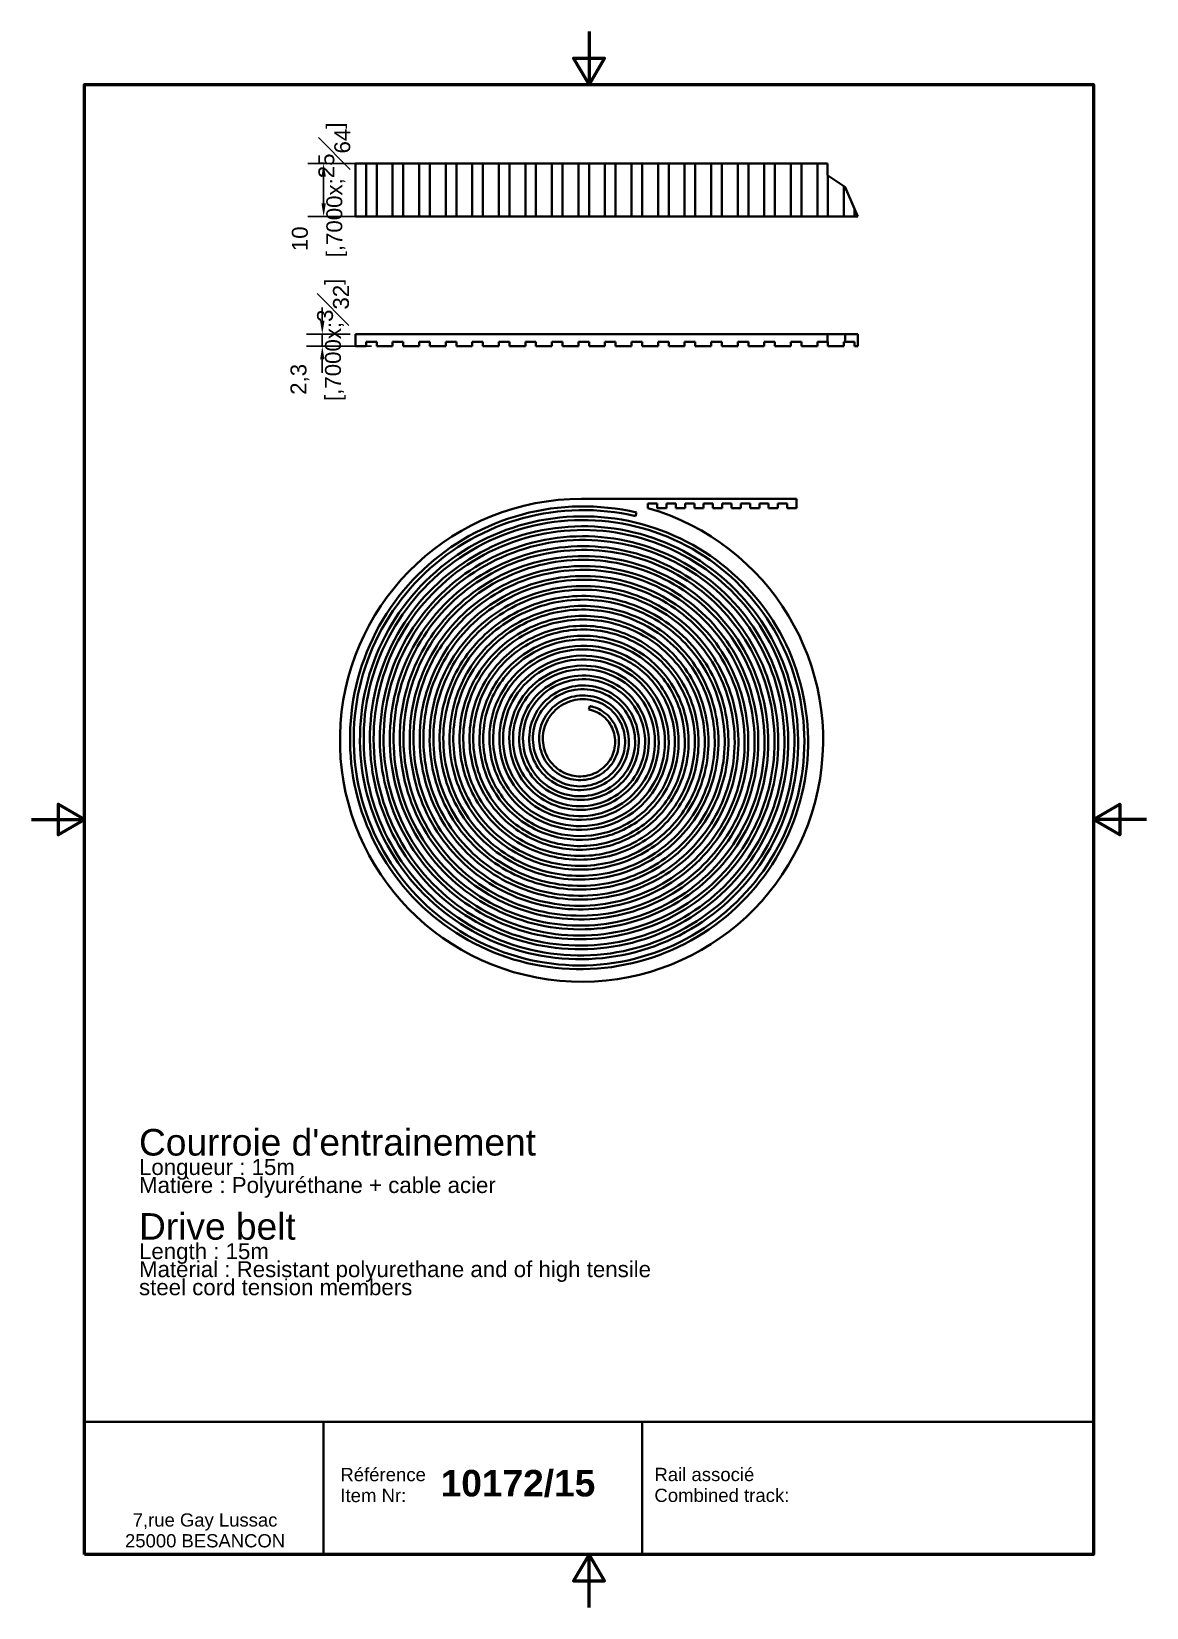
# Model space of a CAD drawing. Header units: millimetres. Extents: x 0 to 300, y 0 to 424.
import ezdxf
from ezdxf.enums import TextEntityAlignment as Align

# ---------------------------------------------------------------- set-up
doc = ezdxf.new("R2010")
doc.units = ezdxf.units.MM
doc.header["$LTSCALE"] = 1.428571
for name, color, linetype, lineweight in [('Arêtes visibles(ISO)', 7, 'Continuous', 35), ('Cadre_0', 7, 'Continuous', 50), ('Cotes(ISO)', 7, 'Continuous', 18), ("Géométrie d'esquisse(ISO)", 7, 'Continuous', 35), ('Symboles(ISO)', 7, 'Continuous', 18)]:
    doc.layers.add(name, color=color, linetype=linetype, lineweight=lineweight)
doc.styles.add('Courant-ISO', font='arial.ttf')
doc.styles.add('MANTION', font='arial.ttf')
doc.styles.add('Style de texte49', font='')
doc.styles.get('Style de texte49').set_extended_font_data('Arial', bold=True)
doc.dimstyles.new('Plan commercial', dxfattribs={"dimscale": 1.428571, "dimtxt": 3, "dimasz": 2.5, "dimexe": 3, "dimexo": 1, "dimgap": 0.762, "dimtad": 1, "dimrnd": 1e-08, "dimtxsty": 'MANTION', "dimcen": 0.09, "dimdle": 10, "dimclrd": 7, "dimclre": 7, "dimclrt": 256, "dimazin": 2, "dimtfac": 0.5, "dimtmove": 0, "dimatfit": 3, "dimfxl": 1, "dimtolj": 1, "dimlwd": 25, "dimlwe": 25, "dimarcsym": 0})

msp = doc.modelspace()

# ---------------------------------------------------------------- texts
at = {"layer": 'Symboles(ISO)', "color": 7, "insert": (28.92, 128.818), "char_height": 4.28571, "width": 148.16656, "attachment_point": 1, "line_spacing_factor": 0.679287, "style": 'Courant-ISO'}
msp.add_mtext("{\\H1.66794x;Courroie d'entrainement\\H0.59954x;\\PLongueur : 15m \\H1.89419x; \\H0.52793x;\\PMatière : Polyuréthane + cable acier\\H1.525x; \\H0.65574x;\\P\\H1.48497x; \\H0.67341x;\\P\\H1.66794x;Drive belt\\H1.28793x; \\H0.77644x;\\P\\H0.59954x;Length : 15m\\H1.92537x; \\H0.51938x;\\PMaterial : Resistant polyurethane and of high tensile \\H1.53954x; \\H0.64955x;\\Psteel cord tension members\\H1.48837x; \\H0.67187x;\\P \\H1.48057x; }", dxfattribs=at)

# ---------------------------------------------------------------- blocks, each defined once
blk = doc.blocks.new('Cadres Cadre par défaut')
at = {"layer": 'Cadre_0', "flags": 128}
for points in [[(105, 297), (105, 287), (102.11, 292), (107.89, 292), (105, 287)], [(10, 10), (10, 287), (200, 287), (200, 10), (10, 10)], [(0, 148.5), (10, 148.5), (5, 151.39), (5, 145.61), (10, 148.5)], [(210, 148.5), (200, 148.5), (205, 151.39), (205, 145.61), (200, 148.5)], [(105, 0), (105, 10), (102.11, 5), (107.89, 5), (105, 10)]]:
    blk.add_lwpolyline(points, dxfattribs=at)
blk = doc.blocks.new('Cartouches ISO')
at = {"layer": "Géométrie d'esquisse(ISO)"}
for p, q in [((50.77, 207.61), (50.77, 182.61)), ((50.77, 207.61), (240.77, 207.61)), ((95.77, 207.61), (95.77, 182.61)), ((155.77, 207.61), (155.77, 182.61)), ((240.77, 182.61), (240.77, 207.61)), ((50.77, 182.61), (240.77, 182.61))]:
    blk.add_line(p, q, dxfattribs=at)
at = {"layer": 'Symboles(ISO)', "color": 7, "line_spacing_factor": 0.944221, "style": 'Courant-ISO'}
for s, insert, char_height, width, attachment_point in [('\\fArial|b0|i0;\\H2.5000;Référence\\PItem Nr:', (98.94, 195.67), 2.5, 33.2033, 4), ('\\fArial|b0|i0;\\H2.5000;Rail associé\\PCombined track:', (158.09, 195.69), 2.5, 33.2568, 4), ('\\fArial|b0|i0;7,rue Gay Lussac\\P25000 BESANCON', (73.46, 187.12), 2.4892, 44.8115, 5)]:
    blk.add_mtext(s, dxfattribs=dict(at, insert=insert, char_height=char_height, width=width, attachment_point=attachment_point))
at = {"layer": 'Symboles(ISO)', "color": 7, "style": 'Style de texte49'}
blk.add_attdef('Référence_?_001', (117.83, 193.53), '', height=5, dxfattribs=at)
blk.add_attdef('Rail_associé_?', text='', height=5, dxfattribs=at).set_placement((188.95, 196.09), align=Align.MIDDLE_LEFT)
blk = doc.blocks.new('*D4')
at = {"layer": 'Cotes(ISO)', "color": 7, "linetype": 'Continuous', "lineweight": 25, "transparency": 16777216}
for p, q in [((91.45, 388.77), (74.3, 388.77)), ((78.59, 385.2), (78.59, 378.06)), ((91.45, 374.49), (74.3, 374.49))]:
    blk.add_line(p, q, dxfattribs=at)
at = {"layer": 'Cotes(ISO)', "color": 7, "linetype": 'Continuous', "transparency": 16777216}
for points in [[(78, 385.2), (79.19, 385.2), (78.59, 388.77)], [(78, 378.06), (79.19, 378.06), (78.59, 374.49)]]:
    blk.add_solid(points, dxfattribs=at)
at = {"layer": 'Defpoints', "color": 0, "linetype": 'Continuous', "transparency": 16777216}
for p in [(92.88, 388.77), (78.59, 374.49), (92.88, 374.49)]:
    blk.add_point(p, dxfattribs=at)
at = {"layer": 'Cotes(ISO)', "color": 154, "linetype": 'Continuous', "lineweight": 25, "true_color": 0x004691, "transparency": 16777216, "insert": (70.04, 363.49), "char_height": 4.2857, "attachment_point": 1, "rotation": 90, "style": 'MANTION'}
blk.add_mtext('\\A1; 10\\P[{\\H0,7000x;\\S25#64;}]', dxfattribs=at)
blk = doc.blocks.new('*D5')
at = {"layer": 'Cotes(ISO)', "color": 7, "linetype": 'Continuous', "lineweight": 25, "transparency": 16777216}
for p, q in [((78.23, 346.42), (78.23, 349.99)), ((85.73, 342.85), (73.95, 342.85)), ((91.45, 339.56), (73.95, 339.56)), ((78.23, 342.85), (78.23, 339.56)), ((78.23, 335.99), (78.23, 332.42))]:
    blk.add_line(p, q, dxfattribs=at)
at = {"layer": 'Cotes(ISO)', "color": 7, "linetype": 'Continuous', "transparency": 16777216}
for points in [[(77.64, 346.42), (78.83, 346.42), (78.23, 342.85)], [(77.64, 335.99), (78.83, 335.99), (78.23, 339.56)]]:
    blk.add_solid(points, dxfattribs=at)
at = {"layer": 'Defpoints', "color": 0, "linetype": 'Continuous', "transparency": 16777216}
for p in [(78.23, 339.56), (87.16, 342.85), (92.88, 339.56)]:
    blk.add_point(p, dxfattribs=at)
at = {"layer": 'Cotes(ISO)', "color": 154, "linetype": 'Continuous', "lineweight": 25, "true_color": 0x004691, "transparency": 16777216, "insert": (69.68, 324.81), "char_height": 4.2857, "attachment_point": 1, "rotation": 90, "style": 'MANTION'}
blk.add_mtext('\\A1; 2,3\\P[{\\H0,7000x;\\S3#32;}]', dxfattribs=at)

# ---------------------------------------------------------------- dimensions: what is measured, and where the dimension line sits
at = {"layer": 'Cotes(ISO)', "color": 7, "linetype": 'Continuous', "lineweight": 25}
for base, p1, p2, angle, text, override, picture, middle in [((78.59, 374.488), (92.876, 388.773), (92.876, 374.488), 90, ' <>\\X[{\\H0,7000x;\\S25#64;}]', {"dimgap": 0.762, "dimdec": 2, "dimlfac": 0.7, "dimpost": '\\X', "dimtol": 0, "dimlim": 0, "dimtp": 0, "dimtm": 0, "dimtdec": 2, "dimtofl": 0, "dimatfit": 1, "dimtvp": -0.25}, '*D4', (78.59, 381.63)), ((78.232, 339.562), (87.162, 342.848), (92.876, 339.562), 270, ' <>\\X[{\\H0,7000x;\\S3#32;}]', {"dimgap": 0.762, "dimdec": 2, "dimlfac": 0.7, "dimpost": '\\X', "dimtol": 0, "dimlim": 0, "dimtp": 0, "dimtm": 0, "dimtdec": 2, "dimtofl": 1, "dimatfit": 1, "dimtvp": -0.25}, '*D5', (78.232, 341.205))]:
    dim = msp.add_linear_dim(base=base, p1=p1, p2=p2, angle=angle, text=text, dimstyle='Plan commercial', override=override, dxfattribs=at)
    dim.commit()
    dim.dimension.update_dxf_attribs({"geometry": picture, "text_midpoint": middle, "dimtype": 160})

# ---------------------------------------------------------------- linework, layer by layer
at = {"layer": 'Arêtes visibles(ISO)'}
for p, q in [((90.019, 388.773), (87.162, 388.773)), ((87.162, 388.773), (87.162, 374.488)), ((90.019, 388.773), (92.876, 388.773)), ((90.019, 374.488), (90.019, 388.773)), ((97.162, 388.773), (92.876, 388.773)), ((92.876, 388.773), (92.876, 374.488)), ((97.162, 388.773), (100.019, 388.773)), ((97.162, 374.488), (97.162, 388.773)), ((100.019, 388.773), (100.019, 374.488)), ((104.305, 388.773), (100.019, 388.773)), ((104.305, 388.773), (107.162, 388.773)), ((104.305, 374.488), (104.305, 388.773)), ((107.162, 388.773), (107.162, 374.488)), ((111.448, 388.773), (107.162, 388.773)), ((111.448, 388.773), (114.305, 388.773)), ((111.448, 374.488), (111.448, 388.773)), ((114.305, 388.773), (114.305, 374.488)), ((118.59, 388.773), (114.305, 388.773)), ((118.59, 388.773), (121.448, 388.773)), ((118.59, 374.488), (118.59, 388.773)), ((121.448, 388.773), (121.448, 374.488)), ((125.733, 388.773), (121.448, 388.773)), ((125.733, 388.773), (128.59, 388.773)), ((125.733, 374.488), (125.733, 388.773)), ((128.59, 388.773), (128.59, 374.488)), ((132.876, 388.773), (128.59, 388.773)), ((132.876, 388.773), (135.733, 388.773)), ((132.876, 374.488), (132.876, 388.773)), ((135.733, 388.773), (135.733, 374.488)), ((140.019, 388.773), (135.733, 388.773)), ((140.019, 388.773), (142.876, 388.773)), ((140.019, 374.488), (140.019, 388.773)), ((142.876, 388.773), (142.876, 374.488)), ((147.162, 388.773), (142.876, 388.773)), ((147.162, 388.773), (150.019, 388.773)), ((147.162, 374.488), (147.162, 388.773)), ((150.019, 388.773), (150.019, 374.488)), ((154.305, 388.773), (150.019, 388.773)), ((154.305, 388.773), (157.162, 388.773)), ((154.305, 374.488), (154.305, 388.773)), ((157.162, 388.773), (157.162, 374.488)), ((161.448, 388.773), (157.162, 388.773)), ((161.448, 388.773), (164.305, 388.773)), ((161.448, 374.488), (161.448, 388.773)), ((164.305, 388.773), (164.305, 374.488)), ((168.59, 388.773), (164.305, 388.773)), ((168.59, 388.773), (171.448, 388.773)), ((168.59, 374.488), (168.59, 388.773)), ((171.448, 388.773), (171.448, 374.488)), ((175.733, 388.773), (171.448, 388.773)), ((175.733, 388.773), (178.59, 388.773)), ((175.733, 374.488), (175.733, 388.773)), ((178.59, 388.773), (178.59, 374.488)), ((182.876, 388.773), (178.59, 388.773)), ((182.876, 388.773), (185.733, 388.773)), ((182.876, 374.488), (182.876, 388.773)), ((185.733, 388.773), (185.733, 374.488)), ((190.019, 388.773), (185.733, 388.773)), ((190.019, 388.773), (192.876, 388.773)), ((190.019, 374.488), (190.019, 388.773)), ((192.876, 388.773), (192.876, 374.488)), ((197.162, 388.773), (192.876, 388.773)), ((197.162, 388.773), (200.019, 388.773)), ((197.162, 374.488), (197.162, 388.773)), ((200.019, 388.773), (200.019, 374.488)), ((204.305, 388.773), (200.019, 388.773)), ((204.305, 388.773), (207.162, 388.773)), ((204.305, 374.488), (204.305, 388.773)), ((207.162, 388.773), (207.162, 374.488)), ((211.448, 388.773), (207.162, 388.773)), ((211.448, 388.773), (214.146, 388.773)), ((211.448, 374.488), (211.448, 388.773)), ((214.146, 388.773), (214.146, 385.645)), ((214.146, 385.645), (214.305, 385.537)), ((214.305, 385.537), (214.305, 374.488)), ((218.59, 382.615), (214.305, 385.537)), ((218.59, 382.615), (218.92, 382.39)), ((218.59, 374.488), (218.59, 382.615)), ((218.92, 382.39), (221.448, 376.526)), ((87.162, 374.488), (90.019, 374.488)), ((92.876, 374.488), (90.019, 374.488)), ((92.876, 374.488), (97.162, 374.488)), ((100.019, 374.488), (97.162, 374.488)), ((100.019, 374.488), (104.305, 374.488)), ((107.162, 374.488), (104.305, 374.488)), ((107.162, 374.488), (111.448, 374.488)), ((114.305, 374.488), (111.448, 374.488)), ((114.305, 374.488), (118.59, 374.488)), ((121.448, 374.488), (118.59, 374.488)), ((121.448, 374.488), (125.733, 374.488)), ((128.59, 374.488), (125.733, 374.488)), ((128.59, 374.488), (132.876, 374.488)), ((135.733, 374.488), (132.876, 374.488)), ((135.733, 374.488), (140.019, 374.488)), ((142.876, 374.488), (140.019, 374.488)), ((142.876, 374.488), (147.162, 374.488)), ((150.019, 374.488), (147.162, 374.488)), ((150.019, 374.488), (154.305, 374.488)), ((157.162, 374.488), (154.305, 374.488)), ((157.162, 374.488), (161.448, 374.488)), ((164.305, 374.488), (161.448, 374.488)), ((164.305, 374.488), (168.59, 374.488)), ((171.448, 374.488), (168.59, 374.488)), ((171.448, 374.488), (175.733, 374.488)), ((178.59, 374.488), (175.733, 374.488)), ((178.59, 374.488), (182.876, 374.488)), ((185.733, 374.488), (182.876, 374.488)), ((185.733, 374.488), (190.019, 374.488)), ((192.876, 374.488), (190.019, 374.488)), ((192.876, 374.488), (197.162, 374.488)), ((200.019, 374.488), (197.162, 374.488)), ((200.019, 374.488), (204.305, 374.488)), ((207.162, 374.488), (204.305, 374.488)), ((207.162, 374.488), (211.448, 374.488)), ((214.305, 374.488), (211.448, 374.488)), ((214.305, 374.488), (218.59, 374.488)), ((221.448, 374.488), (218.59, 374.488)), ((221.448, 376.526), (221.448, 374.488)), ((222.326, 374.488), (221.448, 376.526)), ((221.448, 374.488), (222.326, 374.488)), ((87.162, 342.848), (214.146, 342.848)), ((87.162, 339.562), (87.162, 342.848)), ((90.019, 339.562), (87.162, 339.562)), ((90.019, 339.562), (90.019, 340.705)), ((90.019, 340.705), (92.876, 340.705)), ((92.876, 340.705), (92.876, 339.562)), ((97.162, 339.562), (92.876, 339.562)), ((97.162, 340.705), (100.019, 340.705)), ((97.162, 339.562), (97.162, 340.705)), ((100.019, 340.705), (100.019, 339.562)), ((104.305, 339.562), (100.019, 339.562)), ((104.305, 340.705), (107.162, 340.705)), ((104.305, 339.562), (104.305, 340.705)), ((107.162, 340.705), (107.162, 339.562)), ((111.448, 339.562), (107.162, 339.562)), ((111.448, 340.705), (114.305, 340.705)), ((111.448, 339.562), (111.448, 340.705)), ((114.305, 340.705), (114.305, 339.562)), ((118.59, 339.562), (114.305, 339.562)), ((118.59, 340.705), (121.448, 340.705)), ((118.59, 339.562), (118.59, 340.705)), ((121.448, 340.705), (121.448, 339.562)), ((125.733, 339.562), (121.448, 339.562)), ((125.733, 340.705), (128.59, 340.705)), ((125.733, 339.562), (125.733, 340.705)), ((128.59, 340.705), (128.59, 339.562)), ((132.876, 339.562), (128.59, 339.562)), ((132.876, 340.705), (135.733, 340.705)), ((132.876, 339.562), (132.876, 340.705)), ((135.733, 340.705), (135.733, 339.562)), ((140.019, 339.562), (135.733, 339.562)), ((140.019, 340.705), (142.876, 340.705)), ((140.019, 339.562), (140.019, 340.705)), ((142.876, 340.705), (142.876, 339.562)), ((147.162, 339.562), (142.876, 339.562)), ((147.162, 340.705), (150.019, 340.705)), ((147.162, 339.562), (147.162, 340.705)), ((150.019, 340.705), (150.019, 339.562)), ((154.305, 339.562), (150.019, 339.562)), ((154.305, 340.705), (157.162, 340.705)), ((154.305, 339.562), (154.305, 340.705)), ((157.162, 340.705), (157.162, 339.562)), ((161.448, 339.562), (157.162, 339.562)), ((161.448, 340.705), (164.305, 340.705)), ((161.448, 339.562), (161.448, 340.705)), ((164.305, 340.705), (164.305, 339.562)), ((168.59, 339.562), (164.305, 339.562)), ((168.59, 340.705), (171.448, 340.705)), ((168.59, 339.562), (168.59, 340.705)), ((171.448, 340.705), (171.448, 339.562)), ((175.733, 339.562), (171.448, 339.562)), ((175.733, 340.705), (178.59, 340.705)), ((175.733, 339.562), (175.733, 340.705)), ((178.59, 340.705), (178.59, 339.562)), ((182.876, 339.562), (178.59, 339.562)), ((182.876, 340.705), (185.733, 340.705)), ((182.876, 339.562), (182.876, 340.705)), ((185.733, 340.705), (185.733, 339.562)), ((190.019, 339.562), (185.733, 339.562)), ((190.019, 340.705), (192.876, 340.705)), ((190.019, 339.562), (190.019, 340.705)), ((192.876, 340.705), (192.876, 339.562)), ((197.162, 339.562), (192.876, 339.562)), ((197.162, 340.705), (200.019, 340.705)), ((197.162, 339.562), (197.162, 340.705)), ((200.019, 340.705), (200.019, 339.562)), ((204.305, 339.562), (200.019, 339.562)), ((204.305, 340.705), (207.162, 340.705)), ((204.305, 339.562), (204.305, 340.705)), ((207.162, 340.705), (207.162, 339.562)), ((211.448, 339.562), (207.162, 339.562)), ((211.448, 340.705), (214.146, 340.705)), ((211.448, 339.562), (211.448, 340.705)), ((214.146, 340.705), (214.146, 342.848)), ((214.146, 342.848), (218.92, 342.848)), ((214.146, 340.705), (214.305, 340.705)), ((214.305, 340.705), (214.305, 339.562)), ((218.59, 339.562), (214.305, 339.562)), ((218.59, 340.705), (218.92, 340.705)), ((218.59, 339.562), (218.59, 340.705)), ((218.92, 342.848), (222.326, 342.848)), ((218.92, 342.848), (218.92, 340.705)), ((218.92, 340.705), (221.448, 340.705)), ((221.448, 340.705), (221.448, 339.562)), ((222.326, 339.562), (221.448, 339.562)), ((222.326, 342.848), (222.326, 339.562)), ((147.989, 298.475), (205.843, 298.475)), ((165.843, 297.225), (168.343, 297.225)), ((165.843, 295.975), (165.843, 297.225)), ((168.343, 297.225), (168.343, 295.975)), ((170.843, 297.225), (173.343, 297.225)), ((170.843, 295.975), (170.843, 297.225)), ((173.343, 297.225), (173.343, 295.975)), ((175.843, 297.225), (178.343, 297.225)), ((175.843, 295.975), (175.843, 297.225)), ((178.343, 297.225), (178.343, 295.975)), ((180.843, 297.225), (183.343, 297.225)), ((180.843, 295.975), (180.843, 297.225)), ((183.343, 297.225), (183.343, 295.975)), ((185.843, 297.225), (188.343, 297.225)), ((185.843, 295.975), (185.843, 297.225)), ((188.343, 297.225), (188.343, 295.975)), ((190.843, 297.225), (193.343, 297.225)), ((190.843, 295.975), (190.843, 297.225)), ((193.343, 297.225), (193.343, 295.975)), ((195.843, 297.225), (198.343, 297.225)), ((195.843, 295.975), (195.843, 297.225)), ((198.343, 297.225), (198.343, 295.975)), ((200.843, 297.225), (203.343, 297.225)), ((200.843, 295.975), (200.843, 297.225)), ((203.343, 297.225), (203.343, 295.975)), ((205.843, 298.475), (205.843, 295.975)), ((162.757, 294.795), (162.523, 293.823)), ((170.843, 295.975), (168.343, 295.975)), ((175.843, 295.975), (173.343, 295.975)), ((180.843, 295.975), (178.343, 295.975)), ((185.843, 295.975), (183.343, 295.975)), ((190.843, 295.975), (188.343, 295.975)), ((195.843, 295.975), (193.343, 295.975)), ((200.843, 295.975), (198.343, 295.975)), ((205.843, 295.975), (203.343, 295.975)), ((149.975, 241.723), (150.209, 242.695))]:
    msp.add_line(p, q, dxfattribs=at)
msp.add_arc((147.989, 233.475), 65, 90, 74.05763, dxfattribs=at)
for points, knots in [([(109.017, 258.789), (109.249, 259.153), (109.486, 259.514), (109.728, 259.872), (114.003, 266.192), (119.872, 271.447), (126.657, 275.011), (133.443, 278.575), (141.134, 280.439), (148.833, 280.371), (156.531, 280.302), (164.224, 278.3), (171.006, 274.583), (177.787, 270.866), (183.645, 265.441), (187.883, 258.93), (192.12, 252.42), (194.728, 244.836), (195.386, 237.061), (196.045, 229.286), (194.751, 221.336), (191.642, 214.142), (188.532, 206.948), (183.612, 200.525), (177.444, 195.635), (171.276, 190.745), (163.871, 187.398), (156.09, 185.999), (148.308, 184.6), (140.165, 185.154), (132.615, 187.611), (125.064, 190.068), (118.12, 194.425), (112.605, 200.185), (107.09, 205.945), (103.013, 213.098), (100.867, 220.814), (98.722, 228.531), (98.511, 236.797), (100.276, 244.644), (102.041, 252.492), (105.779, 259.907), (111.068, 266.014), (116.356, 272.12), (123.185, 276.907), (130.764, 279.8), (138.344, 282.693), (146.66, 283.686), (154.74, 282.647), (162.821, 281.608), (170.651, 278.539), (177.309, 273.783), (183.966, 269.026), (189.437, 262.593), (193.07, 255.223), (196.703, 247.854), (198.49, 239.563), (198.205, 231.317), (197.921, 223.071), (195.566, 214.887), (191.399, 207.725), (187.232, 200.564), (181.262, 194.44), (174.176, 190.082), (167.089, 185.724), (158.899, 183.14), (150.56, 182.648), (142.22, 182.156), (133.747, 183.758), (126.134, 187.282), (118.522, 190.806), (111.785, 196.246), (106.723, 202.978), (101.661, 209.71), (98.283, 217.721), (97, 226.08), (95.717, 234.44), (96.531, 243.132), (99.364, 251.137), (102.198, 259.143), (107.045, 266.446), (113.352, 272.184), (119.659, 277.921), (127.414, 282.082), (135.718, 284.164), (144.022, 286.246), (152.858, 286.246), (161.193, 284.146), (169.528, 282.047), (177.345, 277.851), (183.723, 272.037), (190.1, 266.223), (195.024, 258.801), (197.906, 250.63), (200.788, 242.459), (201.622, 233.555), (200.293, 224.958), (198.964, 216.362), (195.475, 208.089), (190.218, 201.115), (184.962, 194.14), (177.948, 188.478), (169.988, 184.803), (162.028, 181.129), (153.135, 179.449), (144.349, 179.976), (135.563, 180.504), (126.899, 183.239), (119.377, 187.876), (111.855, 192.513), (105.489, 199.044), (101.036, 206.717), (96.583, 214.389), (94.051, 223.188), (93.754, 232.089), (93.456, 240.989), (95.394, 249.974), (99.355, 257.989), (103.316, 266.004), (109.294, 273.032), (116.602, 278.241), (123.91, 283.451), (132.534, 286.83), (141.47, 287.97), (150.407, 289.109), (159.639, 288.006), (168.085, 284.772), (176.531, 281.539), (184.173, 276.181), (190.109, 269.313), (196.045, 262.444), (200.262, 254.078), (202.253, 245.186), (204.243, 236.294), (204.003, 226.892), (201.543, 218.082), (199.084, 209.272), (194.41, 201.071), (188.053, 194.446), (181.697, 187.82), (173.67, 182.785), (164.904, 179.941), (156.138, 177.098), (146.649, 176.453), (137.546, 178.099), (128.443, 179.744), (119.744, 183.677), (112.474, 189.452), (105.204, 195.227), (99.377, 202.834), (95.687, 211.392), (91.998, 219.949), (90.454, 229.442), (91.252, 238.762), (92.05, 248.081), (95.189, 257.21), (100.317, 265.073), (105.446, 272.937), (112.554, 279.521), (120.821, 284.042), (129.088, 288.563), (138.498, 291.013), (147.955, 291.088), (157.412, 291.164), (166.897, 288.865), (175.296, 284.444), (183.695, 280.024), (190.992, 273.49), (196.323, 265.595), (201.653, 257.699), (205.006, 248.458), (205.974, 238.947), (206.942, 229.436), (205.522, 219.672), (201.865, 210.802), (198.208, 201.931), (192.319, 193.971), (184.876, 187.861), (177.433, 181.752), (168.448, 177.506), (158.967, 175.635), (149.486, 173.765), (139.527, 174.273), (130.255, 177.117), (120.983, 179.961), (112.417, 185.136), (105.567, 192.051), (98.717, 198.965), (93.597, 207.606), (90.821, 216.971), (88.045, 226.335), (87.617, 236.405), (89.605, 246.003), (91.593, 255.601), (95.993, 264.709), (102.305, 272.253), (108.616, 279.797), (116.828, 285.763), (125.989, 289.439), (135.149, 293.116), (145.241, 294.495), (155.085, 293.4), (164.93, 292.304), (174.508, 288.736), (182.693, 283.097), (190.878, 277.458), (197.654, 269.758), (202.217, 260.889), (206.779, 252.019), (209.118, 241.996), (208.944, 231.989), (208.77, 221.982), (206.083, 212.01), (201.181, 203.244), (196.28, 194.478), (189.173, 186.936), (180.68, 181.511), (172.188, 176.085), (162.326, 172.788), (152.243, 172.02), (142.16, 171.252), (131.876, 173.015), (122.597, 177.119), (113.317, 181.223), (105.061, 187.661), (98.803, 195.692), (92.546, 203.723), (88.3, 213.332), (86.577, 223.401), (84.854, 233.47), (85.659, 243.98), (88.912, 253.7), (92.165, 263.42), (97.862, 272.33), (105.35, 279.381), (112.837, 286.431), (122.101, 291.607), (132.065, 294.288), (142.03, 296.97), (152.675, 297.151), (162.757, 294.795)], [-38.9302002, -38.9302002, -38.9302002, -38.9302002, -38.9023338, -38.9023338, -38.9023338, -38.4098992, -38.4098992, -38.4098992, -37.9174646, -37.9174646, -37.9174646, -37.42503, -37.42503, -37.42503, -36.9325954, -36.9325954, -36.9325954, -36.4401608, -36.4401608, -36.4401608, -35.9477262, -35.9477262, -35.9477262, -35.4552916, -35.4552916, -35.4552916, -34.9628569, -34.9628569, -34.9628569, -34.4704223, -34.4704223, -34.4704223, -33.9779877, -33.9779877, -33.9779877, -33.4855531, -33.4855531, -33.4855531, -32.9931185, -32.9931185, -32.9931185, -32.5006839, -32.5006839, -32.5006839, -32.0082493, -32.0082493, -32.0082493, -31.5158147, -31.5158147, -31.5158147, -31.0233801, -31.0233801, -31.0233801, -30.5309455, -30.5309455, -30.5309455, -30.0385109, -30.0385109, -30.0385109, -29.5460763, -29.5460763, -29.5460763, -29.0536417, -29.0536417, -29.0536417, -28.5612071, -28.5612071, -28.5612071, -28.0687725, -28.0687725, -28.0687725, -27.5763379, -27.5763379, -27.5763379, -27.0839033, -27.0839033, -27.0839033, -26.5914687, -26.5914687, -26.5914687, -26.0990341, -26.0990341, -26.0990341, -25.6065995, -25.6065995, -25.6065995, -25.1141649, -25.1141649, -25.1141649, -24.6217302, -24.6217302, -24.6217302, -24.1292956, -24.1292956, -24.1292956, -23.636861, -23.636861, -23.636861, -23.1444264, -23.1444264, -23.1444264, -22.6519918, -22.6519918, -22.6519918, -22.1595572, -22.1595572, -22.1595572, -21.6671226, -21.6671226, -21.6671226, -21.174688, -21.174688, -21.174688, -20.6822534, -20.6822534, -20.6822534, -20.1898188, -20.1898188, -20.1898188, -19.6973842, -19.6973842, -19.6973842, -19.2049496, -19.2049496, -19.2049496, -18.712515, -18.712515, -18.712515, -18.2200804, -18.2200804, -18.2200804, -17.7276458, -17.7276458, -17.7276458, -17.2352112, -17.2352112, -17.2352112, -16.7427766, -16.7427766, -16.7427766, -16.250342, -16.250342, -16.250342, -15.7579074, -15.7579074, -15.7579074, -15.2654728, -15.2654728, -15.2654728, -14.7730381, -14.7730381, -14.7730381, -14.2806035, -14.2806035, -14.2806035, -13.7881689, -13.7881689, -13.7881689, -13.2957343, -13.2957343, -13.2957343, -12.8032997, -12.8032997, -12.8032997, -12.3108651, -12.3108651, -12.3108651, -11.8184305, -11.8184305, -11.8184305, -11.3259959, -11.3259959, -11.3259959, -10.8335613, -10.8335613, -10.8335613, -10.3411267, -10.3411267, -10.3411267, -9.8486921, -9.8486921, -9.8486921, -9.3562575, -9.3562575, -9.3562575, -8.8638229, -8.8638229, -8.8638229, -8.3713883, -8.3713883, -8.3713883, -7.8789537, -7.8789537, -7.8789537, -7.3865191, -7.3865191, -7.3865191, -6.8940845, -6.8940845, -6.8940845, -6.4016499, -6.4016499, -6.4016499, -5.9092153, -5.9092153, -5.9092153, -5.4167807, -5.4167807, -5.4167807, -4.924346, -4.924346, -4.924346, -4.4319114, -4.4319114, -4.4319114, -3.9394768, -3.9394768, -3.9394768, -3.4470422, -3.4470422, -3.4470422, -2.9546076, -2.9546076, -2.9546076, -2.462173, -2.462173, -2.462173, -1.9697384, -1.9697384, -1.9697384, -1.4773038, -1.4773038, -1.4773038, -0.9848692, -0.9848692, -0.9848692, -0.4924346, -0.4924346, -0.4924346, 0, 0, 0, 0]), ([(162.523, 293.823), (152.561, 296.15), (142.04, 295.959), (132.201, 293.289), (122.361, 290.619), (113.222, 285.476), (105.853, 278.48), (98.484, 271.485), (92.899, 262.651), (89.743, 253.03), (86.587, 243.408), (85.866, 233.018), (87.647, 223.085), (89.429, 213.153), (93.71, 203.697), (99.97, 195.827), (106.23, 187.956), (114.456, 181.686), (123.669, 177.743), (132.882, 173.799), (143.064, 172.189), (153.01, 173.087), (162.957, 173.985), (172.649, 177.387), (180.949, 182.878), (189.249, 188.369), (196.142, 195.937), (200.826, 204.678), (205.51, 213.42), (207.978, 223.317), (207.953, 233.2), (207.928, 243.082), (205.412, 252.931), (200.717, 261.587), (196.022, 270.244), (189.158, 277.692), (180.946, 283.065), (172.735, 288.438), (163.192, 291.726), (153.449, 292.556), (143.706, 293.385), (133.782, 291.757), (124.843, 287.877), (115.905, 283.998), (107.971, 277.877), (101.965, 270.248), (95.96, 262.619), (91.895, 253.499), (90.235, 243.968), (88.575, 234.437), (89.322, 224.516), (92.373, 215.372), (95.423, 206.228), (100.77, 197.879), (107.769, 191.302), (114.768, 184.724), (123.405, 179.93), (132.653, 177.47), (141.902, 175.011), (151.743, 174.89), (161.018, 177.106), (170.292, 179.321), (178.98, 183.869), (186.066, 190.197), (193.153, 196.525), (198.623, 204.621), (201.845, 213.521), (205.068, 222.421), (206.037, 232.108), (204.656, 241.437), (203.274, 250.766), (199.545, 259.72), (193.922, 267.248), (188.3, 274.776), (180.796, 280.865), (172.306, 284.809), (163.816, 288.753), (154.356, 290.545), (145.046, 289.99), (135.736, 289.435), (126.593, 286.534), (118.691, 281.646), (110.789, 276.757), (104.143, 269.891), (99.524, 261.868), (94.906, 253.846), (92.323, 244.682), (92.066, 235.463), (91.809, 226.245), (93.876, 216.988), (98.009, 208.782), (102.141, 200.577), (108.33, 193.437), (115.833, 188.195), (123.336, 182.953), (132.138, 179.618), (141.196, 178.568), (150.254, 177.519), (159.549, 178.755), (167.987, 182.117), (176.426, 185.478), (183.992, 190.957), (189.802, 197.893), (195.613, 204.83), (199.657, 213.21), (201.473, 222.039), (203.289, 230.869), (202.874, 240.129), (200.293, 248.729), (197.711, 257.329), (192.97, 265.253), (186.641, 271.573), (180.312, 277.894), (172.409, 282.6), (163.872, 285.15), (155.335, 287.701), (146.182, 288.091), (137.491, 286.292), (128.8, 284.493), (120.59, 280.509), (113.82, 274.823), (107.051, 269.138), (101.735, 261.763), (98.487, 253.579), (95.239, 245.394), (94.064, 236.416), (95.085, 227.705), (96.106, 218.994), (99.32, 210.567), (104.333, 203.412), (109.345, 196.257), (116.146, 190.388), (123.922, 186.484), (131.699, 182.581), (140.435, 180.649), (149.098, 180.902), (157.761, 181.155), (166.333, 183.592), (173.808, 187.908), (181.283, 192.224), (187.647, 198.411), (192.16, 205.728), (196.673, 213.045), (199.328, 221.477), (199.827, 230.025), (200.325, 238.573), (198.667, 247.219), (195.064, 254.948), (191.462, 262.677), (185.922, 269.474), (179.11, 274.547), (172.299, 279.62), (164.231, 282.96), (155.862, 284.188), (147.494, 285.416), (138.842, 284.53), (130.926, 281.652), (123.01, 278.774), (115.844, 273.909), (110.265, 267.645), (104.686, 261.38), (100.704, 253.73), (98.774, 245.602), (96.843, 237.474), (96.968, 228.886), (99.117, 220.849), (101.266, 212.812), (105.434, 205.343), (111.116, 199.314), (116.797, 193.285), (123.981, 188.708), (131.81, 186.108), (139.639, 183.508), (148.098, 182.89), (156.189, 184.311), (164.28, 185.732), (171.987, 189.188), (178.407, 194.256), (184.828, 199.325), (189.95, 205.996), (193.182, 213.472), (196.414, 220.949), (197.751, 229.216), (197.052, 237.296), (196.352, 245.376), (193.617, 253.254), (189.186, 260.005), (184.755, 266.757), (178.636, 272.369), (171.562, 276.193), (164.488, 280.016), (156.473, 282.043), (148.467, 282.052), (140.461, 282.06), (132.479, 280.05), (125.458, 276.275), (118.437, 272.5), (112.391, 266.967), (108.022, 260.341), (103.653, 253.715), (100.968, 246.009), (100.27, 238.138), (99.571, 230.267), (100.86, 222.246), (103.966, 215.018), (107.073, 207.79), (111.992, 201.369), (118.129, 196.503), (124.267, 191.637), (131.61, 188.334), (139.288, 186.969), (146.965, 185.604), (154.961, 186.179), (162.334, 188.61), (169.706, 191.041), (176.441, 195.323), (181.753, 200.936), (187.065, 206.549), (190.944, 213.483), (192.947, 220.911), (194.95, 228.339), (195.074, 236.247), (193.32, 243.703), (191.566, 251.158), (187.938, 258.146), (182.879, 263.85), (177.821, 269.554), (171.341, 273.963), (164.214, 276.571), (157.087, 279.179), (149.326, 279.982), (141.85, 278.9), (134.373, 277.819), (127.194, 274.856), (121.154, 270.377), (116.676, 267.056), (112.831, 262.907), (109.843, 258.224)], [0, 0, 0, 0, 0.4944129, 0.4944129, 0.4944129, 0.9888258, 0.9888258, 0.9888258, 1.4832386, 1.4832386, 1.4832386, 1.9776515, 1.9776515, 1.9776515, 2.4720644, 2.4720644, 2.4720644, 2.9664773, 2.9664773, 2.9664773, 3.4608902, 3.4608902, 3.4608902, 3.955303, 3.955303, 3.955303, 4.4497159, 4.4497159, 4.4497159, 4.9441288, 4.9441288, 4.9441288, 5.4385417, 5.4385417, 5.4385417, 5.9329546, 5.9329546, 5.9329546, 6.4273674, 6.4273674, 6.4273674, 6.9217803, 6.9217803, 6.9217803, 7.4161932, 7.4161932, 7.4161932, 7.9106061, 7.9106061, 7.9106061, 8.405019, 8.405019, 8.405019, 8.8994318, 8.8994318, 8.8994318, 9.3938447, 9.3938447, 9.3938447, 9.8882576, 9.8882576, 9.8882576, 10.3826705, 10.3826705, 10.3826705, 10.8770833, 10.8770833, 10.8770833, 11.3714962, 11.3714962, 11.3714962, 11.8659091, 11.8659091, 11.8659091, 12.360322, 12.360322, 12.360322, 12.8547349, 12.8547349, 12.8547349, 13.3491477, 13.3491477, 13.3491477, 13.8435606, 13.8435606, 13.8435606, 14.3379735, 14.3379735, 14.3379735, 14.8323864, 14.8323864, 14.8323864, 15.3267993, 15.3267993, 15.3267993, 15.8212121, 15.8212121, 15.8212121, 16.315625, 16.315625, 16.315625, 16.8100379, 16.8100379, 16.8100379, 17.3044508, 17.3044508, 17.3044508, 17.7988637, 17.7988637, 17.7988637, 18.2932765, 18.2932765, 18.2932765, 18.7876894, 18.7876894, 18.7876894, 19.2821023, 19.2821023, 19.2821023, 19.7765152, 19.7765152, 19.7765152, 20.2709281, 20.2709281, 20.2709281, 20.7653409, 20.7653409, 20.7653409, 21.2597538, 21.2597538, 21.2597538, 21.7541667, 21.7541667, 21.7541667, 22.2485796, 22.2485796, 22.2485796, 22.7429925, 22.7429925, 22.7429925, 23.2374053, 23.2374053, 23.2374053, 23.7318182, 23.7318182, 23.7318182, 24.2262311, 24.2262311, 24.2262311, 24.720644, 24.720644, 24.720644, 25.2150569, 25.2150569, 25.2150569, 25.7094697, 25.7094697, 25.7094697, 26.2038826, 26.2038826, 26.2038826, 26.6982955, 26.6982955, 26.6982955, 27.1927084, 27.1927084, 27.1927084, 27.6871213, 27.6871213, 27.6871213, 28.1815341, 28.1815341, 28.1815341, 28.675947, 28.675947, 28.675947, 29.1703599, 29.1703599, 29.1703599, 29.6647728, 29.6647728, 29.6647728, 30.1591857, 30.1591857, 30.1591857, 30.6535985, 30.6535985, 30.6535985, 31.1480114, 31.1480114, 31.1480114, 31.6424243, 31.6424243, 31.6424243, 32.1368372, 32.1368372, 32.1368372, 32.63125, 32.63125, 32.63125, 33.1256629, 33.1256629, 33.1256629, 33.6200758, 33.6200758, 33.6200758, 34.1144887, 34.1144887, 34.1144887, 34.6089016, 34.6089016, 34.6089016, 35.1033144, 35.1033144, 35.1033144, 35.5977273, 35.5977273, 35.5977273, 36.0921402, 36.0921402, 36.0921402, 36.5865531, 36.5865531, 36.5865531, 37.080966, 37.080966, 37.080966, 37.5753788, 37.5753788, 37.5753788, 38.0697917, 38.0697917, 38.0697917, 38.5642046, 38.5642046, 38.5642046, 38.930712, 38.930712, 38.930712, 38.930712]), ([(150.209, 242.695), (150.498, 242.639), (150.784, 242.569), (151.068, 242.487), (152.569, 242.048), (153.977, 241.226), (155.116, 240.103), (156.255, 238.981), (157.124, 237.561), (157.606, 236), (158.088, 234.439), (158.182, 232.741), (157.861, 231.104), (157.54, 229.468), (156.803, 227.895), (155.724, 226.579), (154.644, 225.263), (153.222, 224.206), (151.616, 223.545), (150.01, 222.883), (148.222, 222.62), (146.46, 222.802), (144.698, 222.983), (142.966, 223.61), (141.471, 224.624), (139.977, 225.637), (138.724, 227.036), (137.871, 228.666), (137.018, 230.297), (136.569, 232.157), (136.59, 234.032), (136.611, 235.906), (137.104, 237.792), (138.027, 239.463), (138.95, 241.134), (140.301, 242.587), (141.934, 243.642), (143.567, 244.696), (145.479, 245.348), (147.45, 245.506), (149.422, 245.664), (151.45, 245.328), (153.293, 244.521), (155.136, 243.713), (156.791, 242.435), (158.054, 240.825), (159.317, 239.214), (160.185, 237.272), (160.541, 235.222), (160.897, 233.171), (160.74, 231.015), (160.072, 229.007), (159.404, 227), (158.226, 225.145), (156.663, 223.668), (155.1, 222.192), (153.153, 221.098), (151.044, 220.528), (148.935, 219.959), (146.667, 219.915), (144.506, 220.419), (142.345, 220.924), (140.295, 221.975), (138.604, 223.464), (136.912, 224.954), (135.584, 226.879), (134.787, 229.024), (133.99, 231.168), (133.726, 233.529), (134.044, 235.829), (134.361, 238.13), (135.259, 240.367), (136.647, 242.271), (138.036, 244.176), (139.913, 245.744), (142.068, 246.78), (144.223, 247.816), (146.654, 248.317), (149.077, 248.208), (151.5, 248.099), (153.912, 247.38), (156.025, 246.12), (158.139, 244.86), (159.949, 243.061), (161.232, 240.921), (162.515, 238.782), (163.269, 236.306), (163.389, 233.78), (163.509, 231.254), (162.994, 228.681), (161.89, 226.368), (160.785, 224.054), (159.093, 222.004), (156.997, 220.468), (154.902, 218.931), (152.408, 217.913), (149.801, 217.546), (147.194, 217.179), (144.479, 217.465), (141.977, 218.387), (139.474, 219.308), (137.188, 220.865), (135.397, 222.887), (133.605, 224.908), (132.311, 227.392), (131.681, 230.055), (131.051, 232.717), (131.087, 235.553), (131.8, 238.23), (132.513, 240.907), (133.904, 243.42), (135.822, 245.466), (137.74, 247.513), (140.184, 249.088), (142.874, 249.994), (145.565, 250.901), (148.498, 251.136), (151.332, 250.656), (154.165, 250.176), (156.893, 248.981), (159.19, 247.197), (161.487, 245.412), (163.347, 243.041), (164.54, 240.352), (165.733, 237.662), (166.257, 234.658), (166.033, 231.689), (165.81, 228.72), (164.839, 225.792), (163.219, 223.253), (161.599, 220.714), (159.333, 218.569), (156.675, 217.082), (154.017, 215.594), (150.972, 214.767), (147.891, 214.713), (144.811, 214.659), (141.702, 215.379), (138.932, 216.804), (136.162, 218.229), (133.737, 220.357), (131.951, 222.951), (130.165, 225.545), (129.022, 228.601), (128.672, 231.765), (128.321, 234.93), (128.765, 238.198), (129.965, 241.184), (131.166, 244.17), (133.123, 246.868), (135.62, 248.953), (138.117, 251.038), (141.149, 252.505), (144.369, 253.168), (147.589, 253.831), (150.99, 253.688), (154.174, 252.74), (157.357, 251.791), (160.317, 250.038), (162.697, 247.673), (165.078, 245.307), (166.875, 242.333), (167.864, 239.089), (168.853, 235.846), (169.031, 232.34), (168.362, 228.981), (167.692, 225.621), (166.176, 222.416), (163.975, 219.746), (161.775, 217.077), (158.894, 214.948), (155.661, 213.624), (152.427, 212.299), (148.848, 211.781), (145.338, 212.147), (141.828, 212.513), (138.396, 213.762), (135.448, 215.763), (132.5, 217.764), (130.043, 220.515), (128.376, 223.703), (126.709, 226.891), (125.837, 230.511), (125.876, 234.143), (125.916, 237.775), (126.868, 241.411), (128.637, 244.623), (130.406, 247.834), (132.989, 250.614), (136.096, 252.625), (139.202, 254.637), (142.826, 255.876), (146.549, 256.183), (150.272, 256.489), (154.086, 255.861), (157.543, 254.356), (160.999, 252.852), (164.091, 250.473), (166.447, 247.485), (168.802, 244.498), (170.416, 240.907), (171.085, 237.127), (171.753, 233.347), (171.475, 229.385), (170.265, 225.705), (169.056, 222.026), (166.918, 218.636), (164.087, 215.942), (161.256, 213.248), (157.738, 211.255), (153.937, 210.211), (150.136, 209.167), (146.058, 209.074), (142.181, 209.959), (138.304, 210.845), (134.636, 212.707), (131.613, 215.343), (128.589, 217.98), (126.218, 221.385), (124.788, 225.169), (123.359, 228.954), (122.875, 233.111), (123.41, 237.156), (123.945, 241.201), (125.498, 245.125), (127.902, 248.464), (130.306, 251.803), (133.558, 254.55), (137.286, 256.37), (141.015, 258.19), (145.213, 259.08), (149.393, 258.919), (153.574, 258.759), (157.728, 257.547), (161.365, 255.412), (165.002, 253.276), (168.115, 250.219), (170.328, 246.588), (172.54, 242.956), (173.848, 238.757), (174.082, 234.477), (174.317, 230.196), (173.477, 225.843), (171.644, 221.929), (169.812, 218.016), (166.99, 214.55), (163.498, 211.947), (160.005, 209.345), (155.847, 207.611), (151.505, 206.965), (147.162, 206.318), (142.644, 206.761), (138.479, 208.256), (134.315, 209.752), (130.513, 212.298), (127.528, 215.61), (124.543, 218.923), (122.38, 222.996), (121.308, 227.359), (120.236, 231.723), (120.257, 236.37), (121.384, 240.755), (122.512, 245.141), (124.744, 249.257), (127.835, 252.613), (130.925, 255.969), (134.868, 258.56), (139.211, 260.067), (143.554, 261.574), (148.289, 261.995), (152.862, 261.264), (157.436, 260.533), (161.839, 258.651), (165.551, 255.824), (169.262, 252.996), (172.274, 249.228), (174.222, 244.95), (176.17, 240.672), (177.048, 235.892), (176.739, 231.167), (176.43, 226.443), (174.933, 221.782), (172.408, 217.736), (169.884, 213.689), (166.335, 210.266), (162.167, 207.877), (157.999, 205.489), (153.22, 204.14), (148.383, 204.005), (143.547, 203.871), (138.663, 204.95), (134.307, 207.134), (129.951, 209.318), (126.131, 212.602), (123.306, 216.614), (120.48, 220.626), (118.655, 225.359), (118.058, 230.264), (117.461, 235.17), (118.095, 240.239), (119.902, 244.875), (121.708, 249.512), (124.684, 253.708), (128.494, 256.961), (132.305, 260.215), (136.943, 262.521), (141.872, 263.593), (146.802, 264.666), (152.014, 264.503), (156.898, 263.108), (161.783, 261.712), (166.329, 259.087), (169.997, 255.523), (173.666, 251.96), (176.449, 247.467), (178.007, 242.56), (179.565, 237.653), (179.895, 232.342), (178.941, 227.247), (177.987, 222.153), (175.752, 217.285), (172.481, 213.22), (169.21, 209.155), (164.91, 205.902), (160.074, 203.853), (155.238, 201.805), (149.875, 200.966), (144.611, 201.45), (139.347, 201.935), (134.192, 203.743), (129.754, 206.679), (125.316, 209.614), (121.604, 213.671), (119.065, 218.387), (116.527, 223.102), (115.166, 228.466), (115.158, 233.856), (115.151, 239.246), (116.497, 244.65), (119.055, 249.434), (121.613, 254.217), (125.379, 258.369), (129.923, 261.393), (134.468, 264.417), (139.783, 266.307), (145.251, 266.826), (150.72, 267.345), (156.332, 266.492), (161.428, 264.35), (166.524, 262.209), (171.093, 258.782), (174.593, 254.458), (178.092, 250.135), (180.513, 244.923), (181.559, 239.425), (182.604, 233.926), (182.271, 228.153), (180.582, 222.781), (178.893, 217.41), (175.851, 212.45), (171.799, 208.491), (167.746, 204.532), (162.689, 201.582), (157.213, 200), (151.737, 198.419), (145.852, 198.209), (140.245, 199.412), (134.638, 200.615), (129.321, 203.229), (124.923, 206.962), (120.525, 210.696), (117.055, 215.542), (114.932, 220.943), (112.81, 226.344), (112.039, 232.29), (112.727, 238.088), (113.414, 243.885), (115.559, 249.522), (118.926, 254.333), (122.293, 259.144), (126.875, 263.12), (132.148, 265.784), (137.42, 268.447), (143.373, 269.791), (149.312, 269.644), (155.251, 269.497), (161.166, 267.858), (166.36, 264.902), (171.554, 261.947), (176.017, 257.682), (179.214, 252.593), (182.412, 247.504), (184.338, 241.601), (184.752, 235.571), (185.166, 229.54), (184.066, 223.393), (181.565, 217.853), (179.064, 212.312), (175.166, 207.388), (170.315, 203.667), (165.464, 199.946), (159.669, 197.436), (153.601, 196.446), (147.534, 195.455), (141.205, 195.987), (135.357, 197.994), (129.51, 200.002), (124.155, 203.482), (119.928, 208.041), (115.701, 212.6), (112.611, 218.229), (111.033, 224.278), (109.456, 230.328), (109.394, 236.785), (110.873, 242.894), (112.351, 249.004), (115.366, 254.754), (119.581, 259.465), (123.795, 264.175), (129.2, 267.836), (135.173, 270.005), (141.146, 272.175), (147.676, 272.849), (153.999, 271.931), (160.322, 271.014), (166.427, 268.507), (171.592, 264.688), (176.758, 260.87), (180.974, 255.747), (183.735, 249.908), (186.496, 244.07), (187.796, 237.528), (187.467, 231.043), (187.137, 224.559), (185.179, 218.145), (181.805, 212.558), (178.431, 206.97), (173.647, 202.22), (168.003, 198.874), (162.358, 195.528), (155.863, 193.594), (149.273, 193.313), (142.683, 193.033), (136.01, 194.406), (130.039, 197.29), (124.069, 200.174), (118.811, 204.562), (114.893, 209.954), (110.975, 215.346), (108.405, 221.731), (107.497, 228.369), (106.589, 235.007), (107.347, 241.884), (109.698, 248.195), (112.048, 254.505), (115.988, 260.236), (121.069, 264.708), (126.15, 269.18), (132.363, 272.383), (138.988, 273.929), (145.613, 275.475), (152.637, 275.359), (159.239, 273.58), (165.841, 271.801), (172.007, 268.361), (177.008, 263.648), (182.01, 258.935), (185.835, 252.958), (188.025, 246.408), (190.214, 239.858), (190.762, 232.747), (189.589, 225.906), (188.415, 219.065), (185.521, 212.507), (181.231, 207.007), (176.941, 201.507), (171.263, 197.075), (164.851, 194.243), (158.439, 191.411), (151.305, 190.184), (144.281, 190.723), (137.258, 191.262), (130.358, 193.566), (124.395, 197.38), (118.432, 201.194), (113.417, 206.512), (109.949, 212.723), (106.481, 218.933), (104.567, 226.025), (104.447, 233.171), (104.327, 240.318), (106.002, 247.506), (109.291, 253.891), (112.58, 260.275), (117.478, 265.844), (123.423, 269.935), (129.369, 274.025), (136.351, 276.628), (143.558, 277.425), (150.765, 278.222), (158.184, 277.211), (164.943, 274.492), (171.702, 271.774), (177.79, 267.354), (182.483, 261.737), (187.176, 256.119), (190.465, 249.314), (191.951, 242.112), (193.438, 234.909), (193.117, 227.322), (191.012, 220.239), (188.906, 213.157), (185.018, 206.593), (179.79, 201.323), (174.561, 196.053), (168.002, 192.089), (160.87, 189.907), (153.738, 187.726), (146.048, 187.332), (138.699, 188.788), (131.349, 190.245), (124.355, 193.549), (118.541, 198.329), (112.727, 203.109), (108.105, 209.356), (105.228, 216.349), (102.352, 223.342), (101.228, 231.067), (102.003, 238.623), (102.735, 245.752), (105.156, 252.717), (109.017, 258.789)], [-125.6637061, -125.6637061, -125.6637061, -125.6637061, -125.5708243, -125.5708243, -125.5708243, -125.0783896, -125.0783896, -125.0783896, -124.585955, -124.585955, -124.585955, -124.0935204, -124.0935204, -124.0935204, -123.6010858, -123.6010858, -123.6010858, -123.1086512, -123.1086512, -123.1086512, -122.6162166, -122.6162166, -122.6162166, -122.123782, -122.123782, -122.123782, -121.6313474, -121.6313474, -121.6313474, -121.1389128, -121.1389128, -121.1389128, -120.6464782, -120.6464782, -120.6464782, -120.1540436, -120.1540436, -120.1540436, -119.661609, -119.661609, -119.661609, -119.1691744, -119.1691744, -119.1691744, -118.6767398, -118.6767398, -118.6767398, -118.1843052, -118.1843052, -118.1843052, -117.6918706, -117.6918706, -117.6918706, -117.199436, -117.199436, -117.199436, -116.7070014, -116.7070014, -116.7070014, -116.2145668, -116.2145668, -116.2145668, -115.7221322, -115.7221322, -115.7221322, -115.2296975, -115.2296975, -115.2296975, -114.7372629, -114.7372629, -114.7372629, -114.2448283, -114.2448283, -114.2448283, -113.7523937, -113.7523937, -113.7523937, -113.2599591, -113.2599591, -113.2599591, -112.7675245, -112.7675245, -112.7675245, -112.2750899, -112.2750899, -112.2750899, -111.7826553, -111.7826553, -111.7826553, -111.2902207, -111.2902207, -111.2902207, -110.7977861, -110.7977861, -110.7977861, -110.3053515, -110.3053515, -110.3053515, -109.8129169, -109.8129169, -109.8129169, -109.3204823, -109.3204823, -109.3204823, -108.8280477, -108.8280477, -108.8280477, -108.3356131, -108.3356131, -108.3356131, -107.8431785, -107.8431785, -107.8431785, -107.3507439, -107.3507439, -107.3507439, -106.8583093, -106.8583093, -106.8583093, -106.3658747, -106.3658747, -106.3658747, -105.8734401, -105.8734401, -105.8734401, -105.3810055, -105.3810055, -105.3810055, -104.8885708, -104.8885708, -104.8885708, -104.3961362, -104.3961362, -104.3961362, -103.9037016, -103.9037016, -103.9037016, -103.411267, -103.411267, -103.411267, -102.9188324, -102.9188324, -102.9188324, -102.4263978, -102.4263978, -102.4263978, -101.9339632, -101.9339632, -101.9339632, -101.4415286, -101.4415286, -101.4415286, -100.949094, -100.949094, -100.949094, -100.4566594, -100.4566594, -100.4566594, -99.9642248, -99.9642248, -99.9642248, -99.4717902, -99.4717902, -99.4717902, -98.9793556, -98.9793556, -98.9793556, -98.486921, -98.486921, -98.486921, -97.9944864, -97.9944864, -97.9944864, -97.5020518, -97.5020518, -97.5020518, -97.0096172, -97.0096172, -97.0096172, -96.5171826, -96.5171826, -96.5171826, -96.024748, -96.024748, -96.024748, -95.5323134, -95.5323134, -95.5323134, -95.0398787, -95.0398787, -95.0398787, -94.5474441, -94.5474441, -94.5474441, -94.0550095, -94.0550095, -94.0550095, -93.5625749, -93.5625749, -93.5625749, -93.0701403, -93.0701403, -93.0701403, -92.5777057, -92.5777057, -92.5777057, -92.0852711, -92.0852711, -92.0852711, -91.5928365, -91.5928365, -91.5928365, -91.1004019, -91.1004019, -91.1004019, -90.6079673, -90.6079673, -90.6079673, -90.1155327, -90.1155327, -90.1155327, -89.6230981, -89.6230981, -89.6230981, -89.1306635, -89.1306635, -89.1306635, -88.6382289, -88.6382289, -88.6382289, -88.1457943, -88.1457943, -88.1457943, -87.6533597, -87.6533597, -87.6533597, -87.1609251, -87.1609251, -87.1609251, -86.6684905, -86.6684905, -86.6684905, -86.1760559, -86.1760559, -86.1760559, -85.6836213, -85.6836213, -85.6836213, -85.1911866, -85.1911866, -85.1911866, -84.698752, -84.698752, -84.698752, -84.2063174, -84.2063174, -84.2063174, -83.7138828, -83.7138828, -83.7138828, -83.2214482, -83.2214482, -83.2214482, -82.7290136, -82.7290136, -82.7290136, -82.236579, -82.236579, -82.236579, -81.7441444, -81.7441444, -81.7441444, -81.2517098, -81.2517098, -81.2517098, -80.7592752, -80.7592752, -80.7592752, -80.2668406, -80.2668406, -80.2668406, -79.774406, -79.774406, -79.774406, -79.2819714, -79.2819714, -79.2819714, -78.7895368, -78.7895368, -78.7895368, -78.2971022, -78.2971022, -78.2971022, -77.8046676, -77.8046676, -77.8046676, -77.312233, -77.312233, -77.312233, -76.8197984, -76.8197984, -76.8197984, -76.3273638, -76.3273638, -76.3273638, -75.8349292, -75.8349292, -75.8349292, -75.3424946, -75.3424946, -75.3424946, -74.8500599, -74.8500599, -74.8500599, -74.3576253, -74.3576253, -74.3576253, -73.8651907, -73.8651907, -73.8651907, -73.3727561, -73.3727561, -73.3727561, -72.8803215, -72.8803215, -72.8803215, -72.3878869, -72.3878869, -72.3878869, -71.8954523, -71.8954523, -71.8954523, -71.4030177, -71.4030177, -71.4030177, -70.9105831, -70.9105831, -70.9105831, -70.4181485, -70.4181485, -70.4181485, -69.9257139, -69.9257139, -69.9257139, -69.4332793, -69.4332793, -69.4332793, -68.9408447, -68.9408447, -68.9408447, -68.4484101, -68.4484101, -68.4484101, -67.9559755, -67.9559755, -67.9559755, -67.4635409, -67.4635409, -67.4635409, -66.9711063, -66.9711063, -66.9711063, -66.4786717, -66.4786717, -66.4786717, -65.9862371, -65.9862371, -65.9862371, -65.4938025, -65.4938025, -65.4938025, -65.0013678, -65.0013678, -65.0013678, -64.5089332, -64.5089332, -64.5089332, -64.0164986, -64.0164986, -64.0164986, -63.524064, -63.524064, -63.524064, -63.0316294, -63.0316294, -63.0316294, -62.5391948, -62.5391948, -62.5391948, -62.0467602, -62.0467602, -62.0467602, -61.5543256, -61.5543256, -61.5543256, -61.061891, -61.061891, -61.061891, -60.5694564, -60.5694564, -60.5694564, -60.0770218, -60.0770218, -60.0770218, -59.5845872, -59.5845872, -59.5845872, -59.0921526, -59.0921526, -59.0921526, -58.599718, -58.599718, -58.599718, -58.1072834, -58.1072834, -58.1072834, -57.6148488, -57.6148488, -57.6148488, -57.1224142, -57.1224142, -57.1224142, -56.6299796, -56.6299796, -56.6299796, -56.137545, -56.137545, -56.137545, -55.6451104, -55.6451104, -55.6451104, -55.1526757, -55.1526757, -55.1526757, -54.6602411, -54.6602411, -54.6602411, -54.1678065, -54.1678065, -54.1678065, -53.6753719, -53.6753719, -53.6753719, -53.1829373, -53.1829373, -53.1829373, -52.6905027, -52.6905027, -52.6905027, -52.1980681, -52.1980681, -52.1980681, -51.7056335, -51.7056335, -51.7056335, -51.2131989, -51.2131989, -51.2131989, -50.7207643, -50.7207643, -50.7207643, -50.2283297, -50.2283297, -50.2283297, -49.7358951, -49.7358951, -49.7358951, -49.2434605, -49.2434605, -49.2434605, -48.7510259, -48.7510259, -48.7510259, -48.2585913, -48.2585913, -48.2585913, -47.7661567, -47.7661567, -47.7661567, -47.2737221, -47.2737221, -47.2737221, -46.7812875, -46.7812875, -46.7812875, -46.2888529, -46.2888529, -46.2888529, -45.7964183, -45.7964183, -45.7964183, -45.3039837, -45.3039837, -45.3039837, -44.811549, -44.811549, -44.811549, -44.3191144, -44.3191144, -44.3191144, -43.8266798, -43.8266798, -43.8266798, -43.3342452, -43.3342452, -43.3342452, -42.8418106, -42.8418106, -42.8418106, -42.349376, -42.349376, -42.349376, -41.8569414, -41.8569414, -41.8569414, -41.3645068, -41.3645068, -41.3645068, -40.8720722, -40.8720722, -40.8720722, -40.3796376, -40.3796376, -40.3796376, -39.887203, -39.887203, -39.887203, -39.3947684, -39.3947684, -39.3947684, -38.9302002, -38.9302002, -38.9302002, -38.9302002]), ([(109.843, 258.224), (108.806, 256.587), (107.869, 254.886), (107.047, 253.133), (103.871, 246.355), (102.415, 238.8), (102.833, 231.361), (103.252, 223.923), (105.544, 216.615), (109.425, 210.296), (113.305, 203.977), (118.765, 198.658), (125.149, 194.954), (131.534, 191.25), (138.829, 189.169), (146.172, 188.94), (153.515, 188.711), (160.889, 190.333), (167.43, 193.6), (173.971, 196.868), (179.665, 201.772), (183.852, 207.724), (188.039, 213.675), (190.711, 220.661), (191.568, 227.852), (192.425, 235.043), (191.466, 242.425), (188.821, 249.129), (186.175, 255.833), (181.849, 261.846), (176.366, 266.47), (170.882, 271.093), (164.253, 274.318), (157.266, 275.778), (150.28, 277.238), (142.95, 276.932), (136.14, 274.911), (129.331, 272.891), (123.055, 269.161), (118.044, 264.176), (113.034, 259.191), (109.298, 252.96), (107.264, 246.227), (105.229, 239.495), (104.899, 232.273), (106.297, 225.416), (107.694, 218.558), (110.815, 212.077), (115.277, 206.731), (119.739, 201.384), (125.533, 197.182), (131.966, 194.606), (138.398, 192.03), (145.457, 191.086), (152.307, 191.867), (159.157, 192.649), (165.785, 195.154), (171.415, 199.073), (177.045, 202.992), (181.667, 208.316), (184.747, 214.406), (187.827, 220.496), (189.361, 227.341), (189.183, 234.128), (189.005, 240.916), (187.117, 247.634), (183.756, 253.494), (180.396, 259.355), (175.57, 264.346), (169.86, 267.891), (164.151, 271.436), (157.569, 273.529), (150.895, 273.938), (144.222, 274.347), (137.47, 273.072), (131.434, 270.279), (125.397, 267.487), (120.087, 263.183), (116.12, 257.888), (112.152, 252.593), (109.535, 246.318), (108.56, 239.809), (107.586, 233.3), (108.256, 226.569), (110.476, 220.41), (112.695, 214.251), (116.459, 208.675), (121.31, 204.33), (126.161, 199.985), (132.089, 196.879), (138.387, 195.365), (144.685, 193.851), (151.34, 193.93), (157.569, 195.577), (163.797, 197.224), (169.587, 200.435), (174.263, 204.816), (178.938, 209.198), (182.491, 214.742), (184.516, 220.785), (186.541, 226.828), (187.035, 233.358), (185.956, 239.604), (184.876, 245.85), (182.227, 251.799), (178.334, 256.757), (174.441, 261.716), (169.314, 265.673), (163.566, 268.176), (157.818, 270.679), (151.462, 271.723), (145.25, 271.202), (139.038, 270.68), (132.981, 268.595), (127.789, 265.207), (122.598, 261.818), (118.281, 257.135), (115.336, 251.719), (112.39, 246.303), (110.822, 240.166), (110.8, 234.036), (110.778, 227.907), (112.301, 221.795), (115.174, 216.42), (118.048, 211.044), (122.265, 206.415), (127.316, 203.066), (132.367, 199.717), (138.242, 197.655), (144.243, 197.107), (150.244, 196.56), (156.358, 197.527), (161.868, 199.88), (167.378, 202.232), (172.273, 205.964), (175.984, 210.622), (179.696, 215.28), (182.219, 220.856), (183.269, 226.683), (184.32, 232.511), (183.896, 238.579), (182.066, 244.174), (180.236, 249.769), (177.003, 254.88), (172.761, 258.912), (168.52, 262.945), (163.28, 265.891), (157.667, 267.418), (152.054, 268.946), (146.079, 269.052), (140.447, 267.74), (134.815, 266.428), (129.537, 263.702), (125.229, 259.898), (120.92, 256.094), (117.588, 251.219), (115.613, 245.859), (113.638, 240.498), (113.023, 234.662), (113.823, 229.04), (114.624, 223.419), (116.839, 218.023), (120.191, 213.482), (123.543, 208.942), (128.025, 205.266), (133.099, 202.875), (138.173, 200.485), (143.828, 199.383), (149.393, 199.685), (154.959, 199.987), (160.425, 201.69), (165.152, 204.579), (169.878, 207.468), (173.856, 211.536), (176.627, 216.292), (179.399, 221.048), (180.96, 226.482), (181.141, 231.949), (181.322, 237.416), (180.125, 242.904), (177.705, 247.771), (175.286, 252.638), (171.65, 256.874), (167.239, 259.99), (162.828, 263.105), (157.651, 265.095), (152.324, 265.74), (146.998, 266.385), (141.532, 265.684), (136.57, 263.736), (131.607, 261.789), (127.158, 258.599), (123.737, 254.556), (120.316, 250.513), (117.93, 245.625), (116.844, 240.477), (115.759, 235.329), (115.976, 229.93), (117.455, 224.917), (118.933, 219.904), (121.668, 215.286), (125.324, 211.599), (128.98, 207.913), (133.549, 205.165), (138.483, 203.665), (143.417, 202.165), (148.707, 201.916), (153.728, 202.931), (158.749, 203.946), (163.491, 206.222), (167.402, 209.476), (171.313, 212.73), (174.385, 216.955), (176.27, 221.643), (178.156, 226.331), (178.85, 231.473), (178.288, 236.459), (177.727, 241.446), (175.91, 246.268), (173.069, 250.362), (170.228, 254.456), (166.368, 257.815), (161.955, 260.054), (157.542, 262.294), (152.585, 263.41), (147.673, 263.287), (142.76, 263.165), (137.902, 261.805), (133.666, 259.383), (129.431, 256.961), (125.826, 253.483), (123.265, 249.37), (120.705, 245.257), (119.194, 240.519), (118.894, 235.719), (118.595, 230.918), (119.507, 226.066), (121.507, 221.73), (123.507, 217.394), (126.59, 213.583), (130.381, 210.737), (134.171, 207.89), (138.661, 206.014), (143.314, 205.312), (147.967, 204.611), (152.773, 205.087), (157.169, 206.666), (161.565, 208.245), (165.54, 210.925), (168.636, 214.376), (171.733, 217.826), (173.943, 222.04), (175.023, 226.513), (176.102, 230.986), (176.048, 235.709), (174.884, 240.124), (173.721, 244.54), (171.449, 248.64), (168.353, 251.949), (165.256, 255.257), (161.341, 257.769), (157.078, 259.201), (152.815, 260.632), (148.213, 260.982), (143.815, 260.224), (139.418, 259.467), (135.233, 257.605), (131.75, 254.873), (128.266, 252.14), (125.489, 248.544), (123.733, 244.517), (121.977, 240.491), (121.246, 236.042), (121.609, 231.699), (121.971, 227.356), (123.427, 223.128), (125.789, 219.506), (128.151, 215.885), (131.413, 212.878), (135.18, 210.829), (138.947, 208.779), (143.211, 207.689), (147.464, 207.673), (151.718, 207.657), (155.953, 208.713), (159.675, 210.702), (163.396, 212.69), (166.596, 215.606), (168.908, 219.093), (171.22, 222.581), (172.641, 226.632), (173.018, 230.765), (173.394, 234.897), (172.727, 239.102), (171.111, 242.886), (169.495, 246.671), (166.934, 250.027), (163.743, 252.569), (160.551, 255.111), (156.736, 256.834), (152.755, 257.551), (148.774, 258.267), (144.634, 257.976), (140.822, 256.728), (137.011, 255.48), (133.536, 253.277), (130.797, 250.395), (128.059, 247.512), (126.063, 243.955), (125.03, 240.152), (123.997, 236.349), (123.929, 232.306), (124.817, 228.502), (125.706, 224.698), (127.548, 221.14), (130.113, 218.24), (132.677, 215.339), (135.958, 213.102), (139.559, 211.778), (143.161, 210.454), (147.075, 210.046), (150.839, 210.586), (154.602, 211.125), (158.208, 212.61), (161.237, 214.851), (164.265, 217.091), (166.711, 220.082), (168.299, 223.461), (169.886, 226.839), (170.613, 230.597), (170.408, 234.29), (170.204, 237.982), (169.07, 241.601), (167.155, 244.724), (165.241, 247.847), (162.551, 250.469), (159.413, 252.291), (156.276, 254.114), (152.698, 255.134), (149.106, 255.248), (145.514, 255.362), (141.915, 254.57), (138.731, 252.981), (135.547, 251.391), (132.783, 249.009), (130.754, 246.127), (128.726, 243.245), (127.437, 239.87), (127.024, 236.405), (126.61, 232.94), (127.074, 229.392), (128.342, 226.179), (129.61, 222.966), (131.681, 220.092), (134.296, 217.888), (136.911, 215.685), (140.066, 214.154), (143.38, 213.463), (146.694, 212.772), (150.16, 212.921), (153.372, 213.876), (156.584, 214.831), (159.533, 216.589), (161.882, 218.93), (164.231, 221.27), (165.974, 224.188), (166.92, 227.329), (167.866, 230.471), (168.014, 233.83), (167.362, 237.01), (166.71, 240.191), (165.261, 243.185), (163.2, 245.648), (161.139, 248.111), (158.471, 250.038), (155.52, 251.214), (152.569, 252.391), (149.342, 252.815), (146.22, 252.454), (143.099, 252.092), (140.09, 250.946), (137.543, 249.166), (134.996, 247.386), (132.916, 244.976), (131.535, 242.232), (130.154, 239.487), (129.475, 236.413), (129.561, 233.377), (129.648, 230.34), (130.499, 227.347), (132, 224.745), (133.5, 222.144), (135.646, 219.939), (138.172, 218.38), (140.698, 216.822), (143.599, 215.911), (146.528, 215.74), (149.457, 215.569), (152.407, 216.138), (155.034, 217.364), (157.661, 218.589), (159.96, 220.468), (161.67, 222.766), (163.379, 225.064), (164.497, 227.776), (164.905, 230.576), (165.314, 233.376), (165.013, 236.258), (164.055, 238.883), (163.098, 241.508), (161.485, 243.872), (159.421, 245.705), (157.358, 247.538), (154.848, 248.836), (152.196, 249.462), (149.543, 250.087), (146.753, 250.039), (144.156, 249.338), (141.558, 248.638), (139.157, 247.289), (137.228, 245.463), (135.3, 243.637), (133.847, 241.34), (133.027, 238.85), (132.208, 236.361), (132.022, 233.684), (132.477, 231.138), (132.932, 228.592), (134.025, 226.182), (135.612, 224.184), (137.2, 222.187), (139.278, 220.606), (141.592, 219.615), (143.905, 218.625), (146.45, 218.226), (148.922, 218.45), (151.393, 218.674), (153.788, 219.519), (155.828, 220.871), (157.869, 222.223), (159.55, 224.077), (160.688, 226.205), (161.825, 228.333), (162.416, 230.729), (162.406, 233.107), (162.397, 235.485), (161.788, 237.839), (160.667, 239.897), (159.546, 241.954), (157.916, 243.711), (155.981, 244.97), (154.046, 246.23), (151.812, 246.99), (149.546, 247.177), (147.28, 247.363), (144.987, 246.977), (142.936, 246.079), (140.885, 245.181), (139.08, 243.774), (137.723, 242.037), (136.366, 240.3), (135.459, 238.237), (135.096, 236.098), (134.733, 233.959), (134.912, 231.749), (135.597, 229.727), (136.282, 227.705), (137.471, 225.876), (139.009, 224.446), (140.546, 223.015), (142.43, 221.987), (144.429, 221.468), (146.428, 220.948), (148.538, 220.939), (150.51, 221.423), (152.482, 221.907), (154.312, 222.884), (155.791, 224.223), (157.271, 225.563), (158.397, 227.262), (159.051, 229.111), (159.705, 230.96), (159.885, 232.955), (159.588, 234.858), (159.29, 236.761), (158.516, 238.569), (157.37, 240.075), (156.225, 241.58), (154.713, 242.781), (153.021, 243.548), (151.33, 244.314), (149.464, 244.645), (147.646, 244.519), (145.828, 244.392), (144.062, 243.808), (142.553, 242.851), (141.043, 241.894), (139.791, 240.567), (138.934, 239.038), (138.078, 237.509), (137.616, 235.782), (137.59, 234.064), (137.563, 232.346), (137.97, 230.641), (138.747, 229.148), (139.524, 227.655), (140.668, 226.375), (142.033, 225.45), (143.397, 224.525), (144.979, 223.955), (146.584, 223.793), (148.19, 223.632), (149.817, 223.877), (151.275, 224.484), (152.732, 225.092), (154.018, 226.06), (154.99, 227.26), (155.962, 228.461), (156.618, 229.891), (156.895, 231.375), (157.173, 232.859), (157.073, 234.393), (156.622, 235.798), (156.171, 237.202), (155.372, 238.474), (154.333, 239.472), (153.294, 240.469), (152.017, 241.19), (150.662, 241.564), (150.435, 241.626), (150.206, 241.679), (149.975, 241.723)], [38.930712, 38.930712, 38.930712, 38.930712, 39.0586175, 39.0586175, 39.0586175, 39.5530304, 39.5530304, 39.5530304, 40.0474432, 40.0474432, 40.0474432, 40.5418561, 40.5418561, 40.5418561, 41.036269, 41.036269, 41.036269, 41.5306819, 41.5306819, 41.5306819, 42.0250948, 42.0250948, 42.0250948, 42.5195076, 42.5195076, 42.5195076, 43.0139205, 43.0139205, 43.0139205, 43.5083334, 43.5083334, 43.5083334, 44.0027463, 44.0027463, 44.0027463, 44.4971592, 44.4971592, 44.4971592, 44.991572, 44.991572, 44.991572, 45.4859849, 45.4859849, 45.4859849, 45.9803978, 45.9803978, 45.9803978, 46.4748107, 46.4748107, 46.4748107, 46.9692236, 46.9692236, 46.9692236, 47.4636364, 47.4636364, 47.4636364, 47.9580493, 47.9580493, 47.9580493, 48.4524622, 48.4524622, 48.4524622, 48.9468751, 48.9468751, 48.9468751, 49.441288, 49.441288, 49.441288, 49.9357008, 49.9357008, 49.9357008, 50.4301137, 50.4301137, 50.4301137, 50.9245266, 50.9245266, 50.9245266, 51.4189395, 51.4189395, 51.4189395, 51.9133524, 51.9133524, 51.9133524, 52.4077652, 52.4077652, 52.4077652, 52.9021781, 52.9021781, 52.9021781, 53.396591, 53.396591, 53.396591, 53.8910039, 53.8910039, 53.8910039, 54.3854167, 54.3854167, 54.3854167, 54.8798296, 54.8798296, 54.8798296, 55.3742425, 55.3742425, 55.3742425, 55.8686554, 55.8686554, 55.8686554, 56.3630683, 56.3630683, 56.3630683, 56.8574811, 56.8574811, 56.8574811, 57.351894, 57.351894, 57.351894, 57.8463069, 57.8463069, 57.8463069, 58.3407198, 58.3407198, 58.3407198, 58.8351327, 58.8351327, 58.8351327, 59.3295455, 59.3295455, 59.3295455, 59.8239584, 59.8239584, 59.8239584, 60.3183713, 60.3183713, 60.3183713, 60.8127842, 60.8127842, 60.8127842, 61.3071971, 61.3071971, 61.3071971, 61.8016099, 61.8016099, 61.8016099, 62.2960228, 62.2960228, 62.2960228, 62.7904357, 62.7904357, 62.7904357, 63.2848486, 63.2848486, 63.2848486, 63.7792615, 63.7792615, 63.7792615, 64.2736743, 64.2736743, 64.2736743, 64.7680872, 64.7680872, 64.7680872, 65.2625001, 65.2625001, 65.2625001, 65.756913, 65.756913, 65.756913, 66.2513259, 66.2513259, 66.2513259, 66.7457387, 66.7457387, 66.7457387, 67.2401516, 67.2401516, 67.2401516, 67.7345645, 67.7345645, 67.7345645, 68.2289774, 68.2289774, 68.2289774, 68.7233903, 68.7233903, 68.7233903, 69.2178031, 69.2178031, 69.2178031, 69.712216, 69.712216, 69.712216, 70.2066289, 70.2066289, 70.2066289, 70.7010418, 70.7010418, 70.7010418, 71.1954547, 71.1954547, 71.1954547, 71.6898675, 71.6898675, 71.6898675, 72.1842804, 72.1842804, 72.1842804, 72.6786933, 72.6786933, 72.6786933, 73.1731062, 73.1731062, 73.1731062, 73.6675191, 73.6675191, 73.6675191, 74.1619319, 74.1619319, 74.1619319, 74.6563448, 74.6563448, 74.6563448, 75.1507577, 75.1507577, 75.1507577, 75.6451706, 75.6451706, 75.6451706, 76.1395834, 76.1395834, 76.1395834, 76.6339963, 76.6339963, 76.6339963, 77.1284092, 77.1284092, 77.1284092, 77.6228221, 77.6228221, 77.6228221, 78.117235, 78.117235, 78.117235, 78.6116478, 78.6116478, 78.6116478, 79.1060607, 79.1060607, 79.1060607, 79.6004736, 79.6004736, 79.6004736, 80.0948865, 80.0948865, 80.0948865, 80.5892994, 80.5892994, 80.5892994, 81.0837122, 81.0837122, 81.0837122, 81.5781251, 81.5781251, 81.5781251, 82.072538, 82.072538, 82.072538, 82.5669509, 82.5669509, 82.5669509, 83.0613638, 83.0613638, 83.0613638, 83.5557766, 83.5557766, 83.5557766, 84.0501895, 84.0501895, 84.0501895, 84.5446024, 84.5446024, 84.5446024, 85.0390153, 85.0390153, 85.0390153, 85.5334282, 85.5334282, 85.5334282, 86.027841, 86.027841, 86.027841, 86.5222539, 86.5222539, 86.5222539, 87.0166668, 87.0166668, 87.0166668, 87.5110797, 87.5110797, 87.5110797, 88.0054926, 88.0054926, 88.0054926, 88.4999054, 88.4999054, 88.4999054, 88.9943183, 88.9943183, 88.9943183, 89.4887312, 89.4887312, 89.4887312, 89.9831441, 89.9831441, 89.9831441, 90.477557, 90.477557, 90.477557, 90.9719698, 90.9719698, 90.9719698, 91.4663827, 91.4663827, 91.4663827, 91.9607956, 91.9607956, 91.9607956, 92.4552085, 92.4552085, 92.4552085, 92.9496214, 92.9496214, 92.9496214, 93.4440342, 93.4440342, 93.4440342, 93.9384471, 93.9384471, 93.9384471, 94.43286, 94.43286, 94.43286, 94.9272729, 94.9272729, 94.9272729, 95.4216858, 95.4216858, 95.4216858, 95.9160986, 95.9160986, 95.9160986, 96.4105115, 96.4105115, 96.4105115, 96.9049244, 96.9049244, 96.9049244, 97.3993373, 97.3993373, 97.3993373, 97.8937501, 97.8937501, 97.8937501, 98.388163, 98.388163, 98.388163, 98.8825759, 98.8825759, 98.8825759, 99.3769888, 99.3769888, 99.3769888, 99.8714017, 99.8714017, 99.8714017, 100.3658145, 100.3658145, 100.3658145, 100.8602274, 100.8602274, 100.8602274, 101.3546403, 101.3546403, 101.3546403, 101.8490532, 101.8490532, 101.8490532, 102.3434661, 102.3434661, 102.3434661, 102.8378789, 102.8378789, 102.8378789, 103.3322918, 103.3322918, 103.3322918, 103.8267047, 103.8267047, 103.8267047, 104.3211176, 104.3211176, 104.3211176, 104.8155305, 104.8155305, 104.8155305, 105.3099433, 105.3099433, 105.3099433, 105.8043562, 105.8043562, 105.8043562, 106.2987691, 106.2987691, 106.2987691, 106.793182, 106.793182, 106.793182, 107.2875949, 107.2875949, 107.2875949, 107.7820077, 107.7820077, 107.7820077, 108.2764206, 108.2764206, 108.2764206, 108.7708335, 108.7708335, 108.7708335, 109.2652464, 109.2652464, 109.2652464, 109.7596593, 109.7596593, 109.7596593, 110.2540721, 110.2540721, 110.2540721, 110.748485, 110.748485, 110.748485, 111.2428979, 111.2428979, 111.2428979, 111.7373108, 111.7373108, 111.7373108, 112.2317237, 112.2317237, 112.2317237, 112.7261365, 112.7261365, 112.7261365, 113.2205494, 113.2205494, 113.2205494, 113.7149623, 113.7149623, 113.7149623, 114.2093752, 114.2093752, 114.2093752, 114.7037881, 114.7037881, 114.7037881, 115.1982009, 115.1982009, 115.1982009, 115.6926138, 115.6926138, 115.6926138, 116.1870267, 116.1870267, 116.1870267, 116.6814396, 116.6814396, 116.6814396, 117.1758525, 117.1758525, 117.1758525, 117.6702653, 117.6702653, 117.6702653, 118.1646782, 118.1646782, 118.1646782, 118.6590911, 118.6590911, 118.6590911, 119.153504, 119.153504, 119.153504, 119.6479168, 119.6479168, 119.6479168, 120.1423297, 120.1423297, 120.1423297, 120.6367426, 120.6367426, 120.6367426, 121.1311555, 121.1311555, 121.1311555, 121.6255684, 121.6255684, 121.6255684, 122.1199812, 122.1199812, 122.1199812, 122.6143941, 122.6143941, 122.6143941, 123.108807, 123.108807, 123.108807, 123.6032199, 123.6032199, 123.6032199, 124.0976328, 124.0976328, 124.0976328, 124.5920456, 124.5920456, 124.5920456, 125.0864585, 125.0864585, 125.0864585, 125.5808714, 125.5808714, 125.5808714, 125.6637061, 125.6637061, 125.6637061, 125.6637061])]:
    msp.add_open_spline(points, degree=3, knots=knots, dxfattribs=at)

# ---------------------------------------------------------------- block references
at = {"xscale": 1.428571428571429, "yscale": 1.428571428571429, "zscale": 1.428571428571429}
msp.add_blockref('Cadres Cadre par défaut', (0, 0), dxfattribs=at)
msp.add_blockref('Cartouches ISO', (-58.246, -246.581), dxfattribs=at).add_auto_attribs({'Référence_?_001': '10172/15'})

msp.set_redraw_order([(e.dxf.handle, doc.entitydb.next_handle()) for e in msp.query("TEXT MTEXT ATTDEF DIMENSION ARC_DIMENSION")])  # texts and dimensions are drawn at this point

doc.saveas('drawing.dxf')
